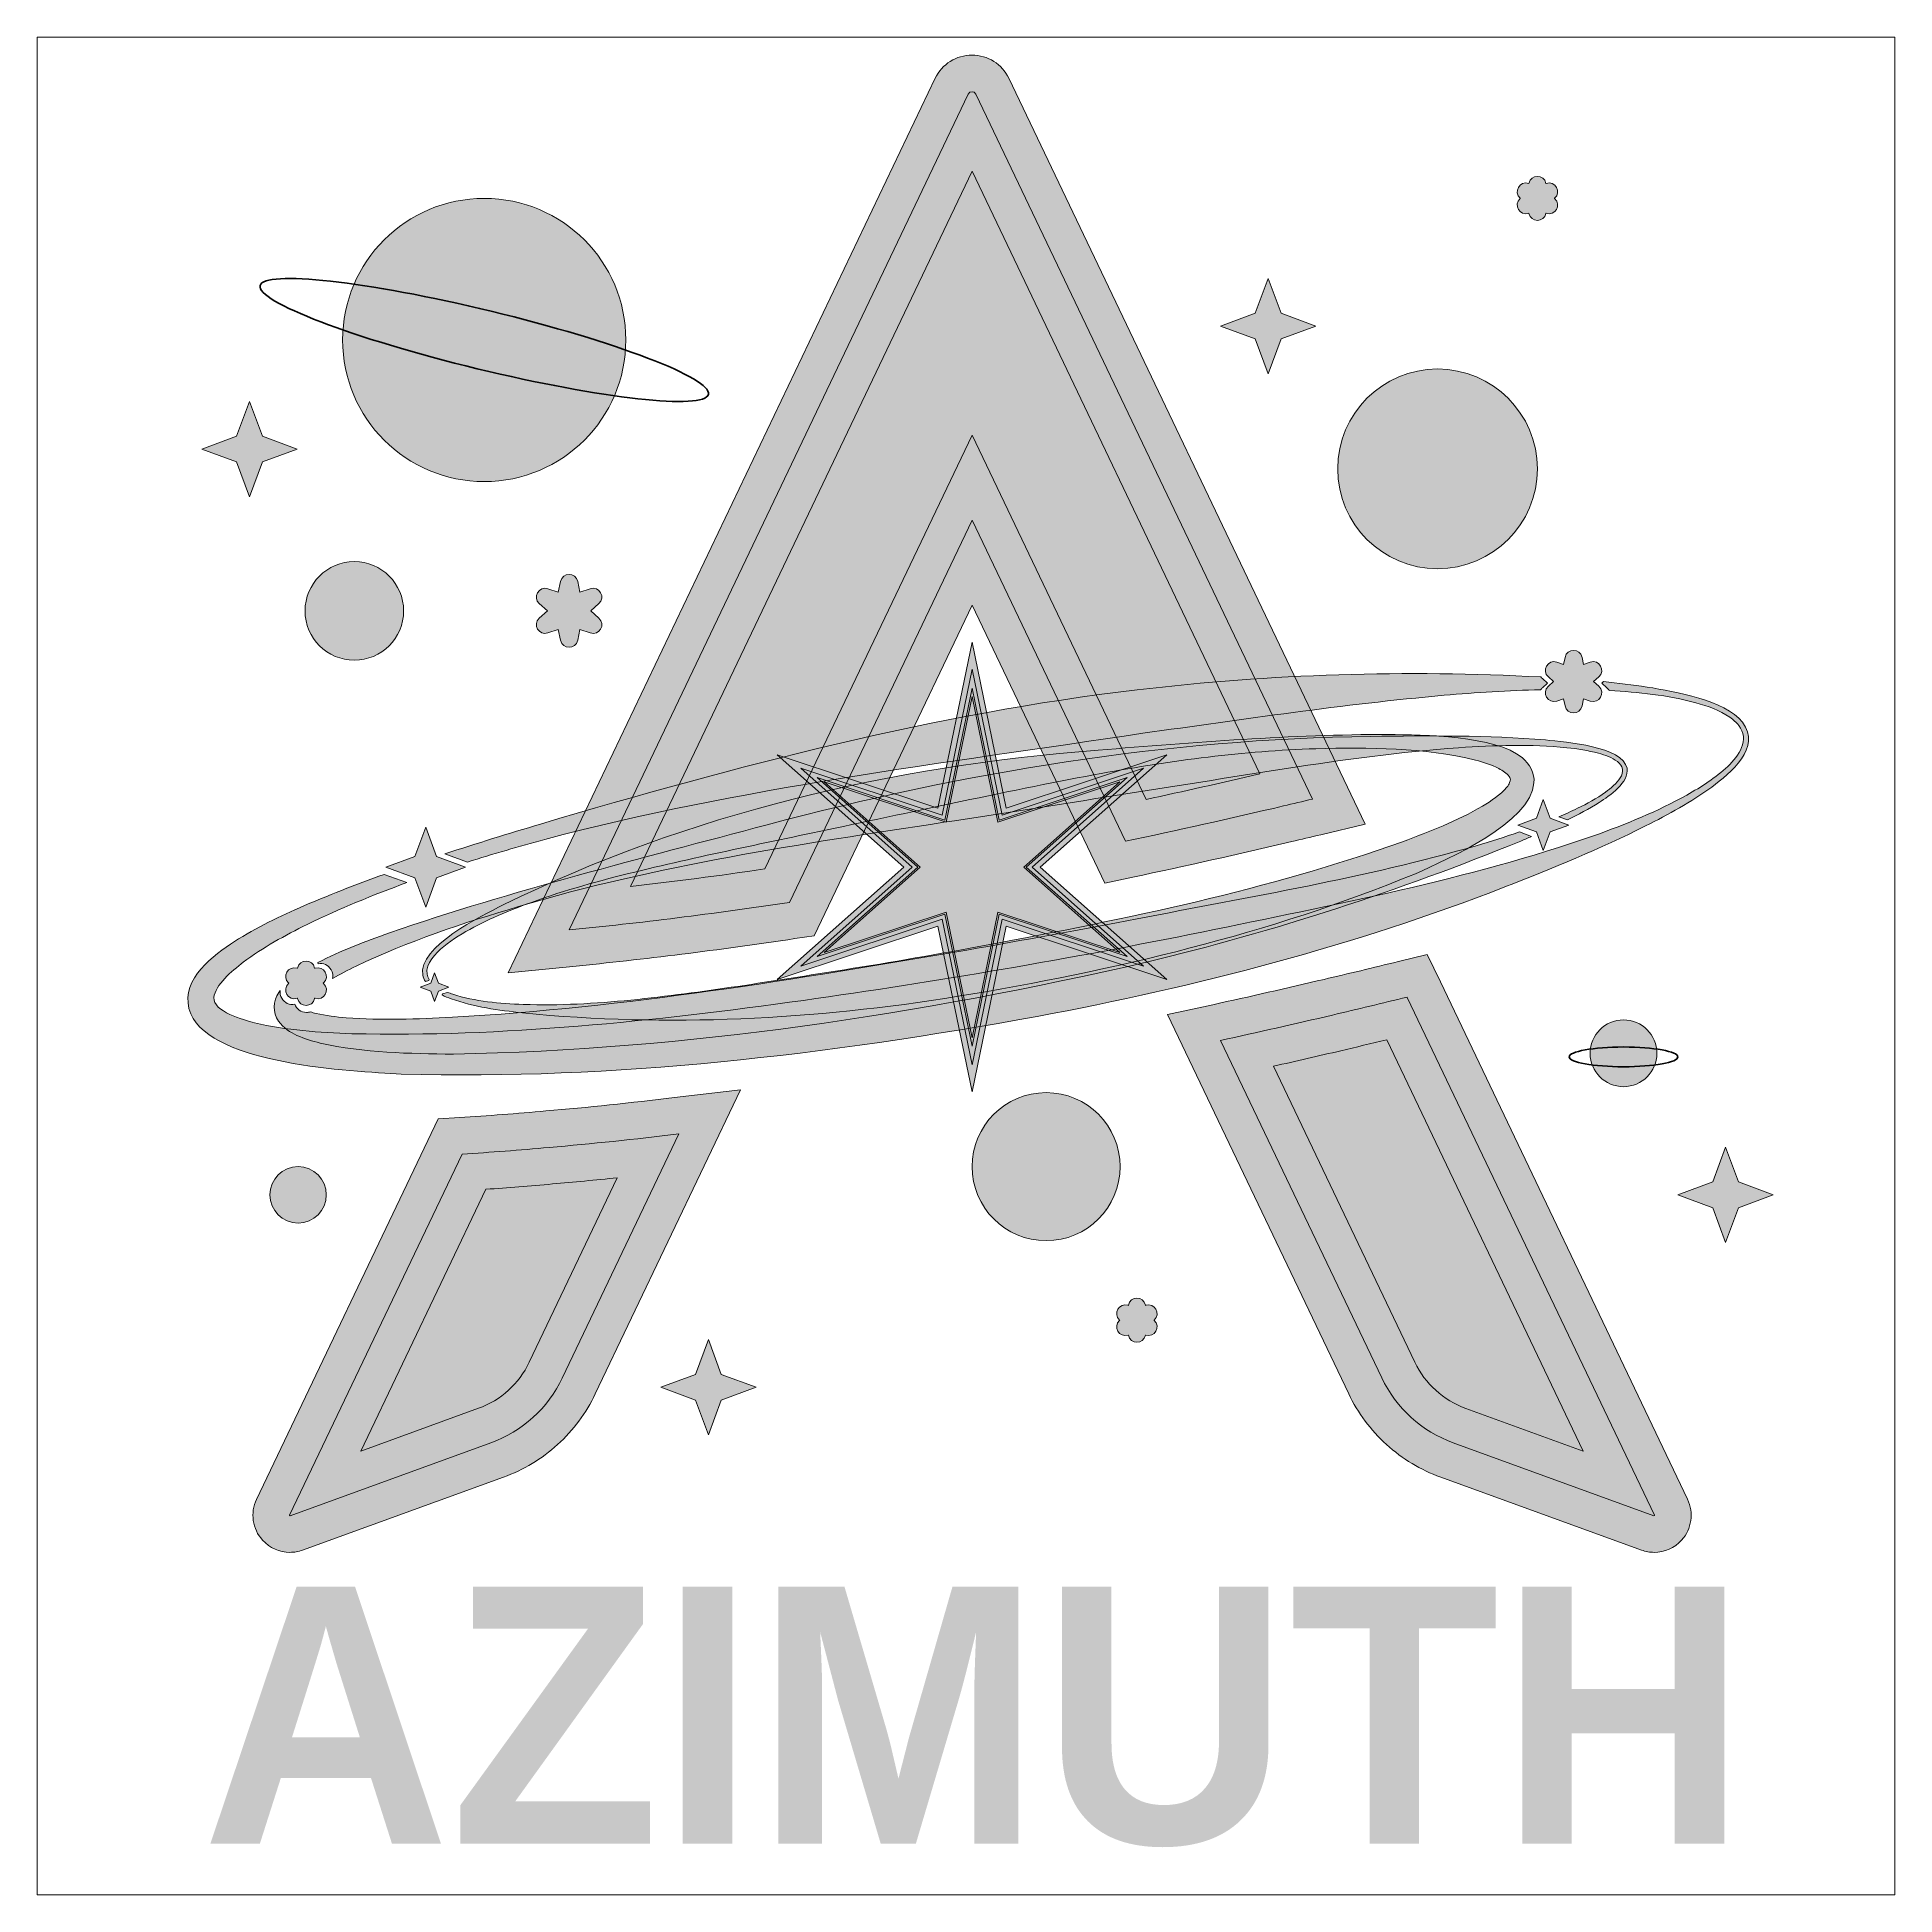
# Model space of a CAD drawing. Extents: x 0 to 2560, y -2560 to 0.
import ezdxf

# ---------------------------------------------------------------- set-up
doc = ezdxf.new("R2010")
doc.units = 0
doc.header["$MEASUREMENT"] = 0
for name, color, linetype, lineweight in [('Layer 1', 7, 'Continuous', 0), ('Layer 3', 7, 'Continuous', 0), ('Layer 4', 7, 'Continuous', 0), ('Layer 6', 7, 'Continuous', 0), ('Layer 7', 7, 'Continuous', 0), ('Layer 8', 7, 'Continuous', 0)]:
    doc.layers.add(name, color=color, linetype=linetype, lineweight=lineweight)

# ---------------------------------------------------------------- blocks, each defined once
blk = doc.blocks.new('Block_1')
at = {"layer": 'Layer 6', "true_color": 0x000000, "transparency": 33554687}
h = blk.add_hatch(color=18, dxfattribs=at)
h.dxf.hatch_style = 2
edge = h.paths.add_edge_path()
edge.add_spline(control_points=[(1252.7, -1205.6), (1252.7, -1205.6), (1288.3, -1379.1), (1288.3, -1379.1), (1288.3, -1379.1), (1324, -1205.6), (1324, -1205.6), (1324, -1205.6), (1492.2, -1261.4), (1492.2, -1261.4), (1492.2, -1261.4), (1359.7, -1143.8), (1359.7, -1143.8), (1359.7, -1143.8), (1492.2, -1026.1), (1492.2, -1026.1), (1492.2, -1026.1), (1324, -1081.9), (1324, -1081.9), (1324, -1081.9), (1288.3, -908.4), (1288.3, -908.4), (1288.3, -908.4), (1252.7, -1081.9), (1252.7, -1081.9), (1252.7, -1081.9), (1084.5, -1026.1), (1084.5, -1026.1), (1084.5, -1026.1), (1217, -1143.8), (1217, -1143.8), (1217, -1143.8), (1084.5, -1261.4), (1084.5, -1261.4), (1084.5, -1261.4), (1252.7, -1205.6), (1252.7, -1205.6)], knot_values=[0, 0, 0, 0, 1, 1, 1, 2, 2, 2, 3, 3, 3, 4, 4, 4, 5, 5, 5, 6, 6, 6, 7, 7, 7, 8, 8, 8, 9, 9, 9, 10, 10, 10, 11, 11, 11, 12, 12, 12, 12], degree=3, periodic=0)
edge = h.paths.add_edge_path()
edge.add_spline(control_points=[(1288.3, -1453.6), (1288.3, -1453.6), (1241.4, -1225.1), (1241.4, -1225.1), (1241.4, -1225.1), (1020, -1298.7), (1020, -1298.7), (1020, -1298.7), (1194.4, -1143.8), (1194.4, -1143.8), (1194.4, -1143.8), (1020, -988.8), (1020, -988.8), (1020, -988.8), (1241.4, -1062.4), (1241.4, -1062.4), (1241.4, -1062.4), (1288.3, -833.9), (1288.3, -833.9), (1288.3, -833.9), (1335.3, -1062.4), (1335.3, -1062.4), (1335.3, -1062.4), (1556.7, -988.8), (1556.7, -988.8), (1556.7, -988.8), (1382.3, -1143.8), (1382.3, -1143.8), (1382.3, -1143.8), (1556.7, -1298.7), (1556.7, -1298.7), (1556.7, -1298.7), (1335.3, -1225.1), (1335.3, -1225.1), (1335.3, -1225.1), (1288.3, -1453.6), (1288.3, -1453.6)], knot_values=[0, 0, 0, 0, 1, 1, 1, 2, 2, 2, 3, 3, 3, 4, 4, 4, 5, 5, 5, 6, 6, 6, 7, 7, 7, 8, 8, 8, 9, 9, 9, 10, 10, 10, 11, 11, 11, 12, 12, 12, 12], degree=3, periodic=0)
h = blk.add_hatch(color=18, dxfattribs=at)
h.dxf.hatch_style = 2
h.paths.add_polyline_path([(1288.3, -871.1), (1329.7, -1072.2), (1524.4, -1007.5), (1371, -1143.8), (1524.4, -1280.1), (1329.7, -1215.3), (1288.3, -1416.4), (1247, -1215.3), (1052.3, -1280.1), (1205.7, -1143.8), (1052.3, -1007.5), (1247, -1072.2)])
at = {"layer": 'Layer 6'}
blk.add_lwpolyline([(1288.3, -871.1), (1329.7, -1072.2), (1524.4, -1007.5), (1371, -1143.8), (1524.4, -1280.1), (1329.7, -1215.3), (1288.3, -1416.4), (1247, -1215.3), (1052.3, -1280.1), (1205.7, -1143.8), (1052.3, -1007.5), (1247, -1072.2)], close=True, dxfattribs=at)
for points in [[(1288.3, -1453.6), (1288.3, -1453.6), (1241.4, -1225.1), (1241.4, -1225.1), (1241.4, -1225.1), (1020, -1298.7), (1020, -1298.7), (1020, -1298.7), (1194.4, -1143.8), (1194.4, -1143.8), (1194.4, -1143.8), (1020, -988.8), (1020, -988.8), (1020, -988.8), (1241.4, -1062.4), (1241.4, -1062.4), (1241.4, -1062.4), (1288.3, -833.9), (1288.3, -833.9), (1288.3, -833.9), (1335.3, -1062.4), (1335.3, -1062.4), (1335.3, -1062.4), (1556.7, -988.8), (1556.7, -988.8), (1556.7, -988.8), (1382.3, -1143.8), (1382.3, -1143.8), (1382.3, -1143.8), (1556.7, -1298.7), (1556.7, -1298.7), (1556.7, -1298.7), (1335.3, -1225.1), (1335.3, -1225.1), (1335.3, -1225.1), (1288.3, -1453.6), (1288.3, -1453.6)], [(1252.7, -1205.6), (1252.7, -1205.6), (1288.3, -1379.1), (1288.3, -1379.1), (1288.3, -1379.1), (1324, -1205.6), (1324, -1205.6), (1324, -1205.6), (1492.2, -1261.4), (1492.2, -1261.4), (1492.2, -1261.4), (1359.7, -1143.8), (1359.7, -1143.8), (1359.7, -1143.8), (1492.2, -1026.1), (1492.2, -1026.1), (1492.2, -1026.1), (1324, -1081.9), (1324, -1081.9), (1324, -1081.9), (1288.3, -908.4), (1288.3, -908.4), (1288.3, -908.4), (1252.7, -1081.9), (1252.7, -1081.9), (1252.7, -1081.9), (1084.5, -1026.1), (1084.5, -1026.1), (1084.5, -1026.1), (1217, -1143.8), (1217, -1143.8), (1217, -1143.8), (1084.5, -1261.4), (1084.5, -1261.4), (1084.5, -1261.4), (1252.7, -1205.6), (1252.7, -1205.6)]]:
    blk.add_open_spline(points, degree=3, knots=[0, 0, 0, 0, 1, 1, 1, 2, 2, 2, 3, 3, 3, 4, 4, 4, 5, 5, 5, 6, 6, 6, 7, 7, 7, 8, 8, 8, 9, 9, 9, 10, 10, 10, 11, 11, 11, 12, 12, 12, 12], dxfattribs=at)
blk = doc.blocks.new('Block_0')
at = {"layer": 'Layer 6'}
blk.add_blockref('Block_1', (0, 0), dxfattribs=at)
blk = doc.blocks.new('Block_3')
at = {"layer": 'Layer 6', "true_color": 0x333333, "transparency": 33554687}
h = blk.add_hatch(color=250, dxfattribs=at)
h.dxf.hatch_style = 2
edge = h.paths.add_edge_path()
edge.add_spline(control_points=[(2190.9, -1007.5), (2185.1, -977.2), (2107.2, -971.6), (2078.8, -968.5), (1998.6, -962), (1918.2, -962.5), (1837.9, -963.7), (1556.5, -966.9), (1277.4, -1013.1), (1005.9, -1085.4), (831.8, -1132), (656.1, -1175.6), (485.5, -1234.2), (452, -1246.4), (418.3, -1258.9), (386.6, -1275.4), (386.8, -1275.9), (387, -1276.4), (387.2, -1276.9), (394.3, -1275.4), (401.3, -1278.6), (405.1, -1285.1), (407.4, -1289), (408, -1293.3), (407.1, -1297.3), (417.6, -1291.2), (428.6, -1285.6), (439.7, -1280.1), (511.1, -1246), (587.2, -1220.7), (663.1, -1198.1), (854.5, -1141.2), (1052.6, -1111.9), (1249.5, -1082), (1407, -1058), (1564, -1032.5), (1721.5, -1007.9), (1800.3, -995.9), (1879.3, -984.7), (1958.8, -979.2), (2008.5, -975.9), (2058.4, -974.3), (2107.9, -979.2), (2122.6, -980.7), (2137.3, -982.9), (2151.6, -986.8), (2160.8, -989.3), (2170.1, -992.6), (2177.7, -998.4), (2181.2, -1001.2), (2184, -1004.7), (2184.7, -1008.6), (2185.4, -1012.6), (2184, -1016.8), (2181.6, -1020.7), (2176.6, -1028.6), (2168.9, -1034.9), (2161.2, -1040.5), (2149.1, -1049.1), (2136.1, -1056.2), (2122.8, -1062.7), (2114.3, -1066.8), (2105.7, -1070.7), (2097, -1074.4), (2097, -1074.4), (2109, -1078.8), (2109, -1078.8), (2123.9, -1071.5), (2138.5, -1063.5), (2152.6, -1054.7), (2166.9, -1045.2), (2194.1, -1027.4), (2190.9, -1007.5)], knot_values=[0, 0, 0, 0, 1, 1, 1, 2, 2, 2, 3, 3, 3, 4, 4, 4, 5, 5, 5, 6, 6, 6, 7, 7, 7, 8, 8, 8, 9, 9, 9, 10, 10, 10, 11, 11, 11, 12, 12, 12, 13, 13, 13, 14, 14, 14, 15, 15, 15, 16, 16, 16, 17, 17, 17, 18, 18, 18, 19, 19, 19, 20, 20, 20, 21, 21, 21, 22, 22, 22, 23, 23, 23, 24, 24, 24, 24], degree=3, periodic=0)
h = blk.add_hatch(color=250, dxfattribs=at)
h.dxf.hatch_style = 2
edge = h.paths.add_edge_path()
edge.add_spline(control_points=[(2042.6, -1095.3), (2022.9, -1102.1), (2003, -1108.4), (1983, -1114.3), (1829.9, -1158.5), (1672.1, -1184.5), (1515.9, -1215), (1440.2, -1229.6), (1357.3, -1244.7), (1281.1, -1258), (1046.3, -1298.3), (810.6, -1337.2), (572.5, -1350.6), (523.7, -1353.2), (474.6, -1355), (425.9, -1351.4), (411.8, -1350.2), (398.1, -1348.6), (384.5, -1345.4), (381.7, -1344.8), (379, -1344), (376.4, -1343.2), (374.8, -1343.8), (373, -1344), (371.1, -1344), (363.5, -1344), (357.3, -1339.5), (355, -1332.6), (347.8, -1334.1), (340.8, -1330.9), (337, -1324.4), (335.1, -1321), (334.4, -1317.4), (334.8, -1313.9), (334.2, -1314.7), (333.7, -1315.5), (333.1, -1316.3), (325.1, -1328.4), (324.2, -1343.9), (332.7, -1356.1), (338.9, -1365.4), (349.3, -1371.5), (358, -1375.6), (368.5, -1380.4), (379.2, -1383.5), (390, -1386.2), (450.7, -1399.8), (512.6, -1400.8), (573.9, -1401.4), (895.8, -1395.3), (1215.6, -1346.9), (1528.7, -1274.7), (1704.4, -1232.5), (1877.1, -1176.2), (2044.4, -1107.9), (2049.3, -1105.8), (2054.3, -1103.6), (2059.3, -1101.5), (2059.3, -1101.5), (2042.6, -1095.3), (2042.6, -1095.3)], knot_values=[0, 0, 0, 0, 1, 1, 1, 2, 2, 2, 3, 3, 3, 4, 4, 4, 5, 5, 5, 6, 6, 6, 7, 7, 7, 8, 8, 8, 9, 9, 9, 10, 10, 10, 11, 11, 11, 12, 12, 12, 13, 13, 13, 14, 14, 14, 15, 15, 15, 16, 16, 16, 17, 17, 17, 18, 18, 18, 19, 19, 19, 20, 20, 20, 20], degree=3, periodic=0)
at = {"layer": 'Layer 6'}
for points, knots in [([(2190.9, -1007.5), (2185.1, -977.2), (2107.2, -971.6), (2078.8, -968.5), (1998.6, -962), (1918.2, -962.5), (1837.9, -963.7), (1556.5, -966.9), (1277.4, -1013.1), (1005.9, -1085.4), (831.8, -1132), (656.1, -1175.6), (485.5, -1234.2), (452, -1246.4), (418.3, -1258.9), (386.6, -1275.4), (386.8, -1275.9), (387, -1276.4), (387.2, -1276.9), (394.3, -1275.4), (401.3, -1278.6), (405.1, -1285.1), (407.4, -1289), (408, -1293.3), (407.1, -1297.3), (417.6, -1291.2), (428.6, -1285.6), (439.7, -1280.1), (511.1, -1246), (587.2, -1220.7), (663.1, -1198.1), (854.5, -1141.2), (1052.6, -1111.9), (1249.5, -1082), (1407, -1058), (1564, -1032.5), (1721.5, -1007.9), (1800.3, -995.9), (1879.3, -984.7), (1958.8, -979.2), (2008.5, -975.9), (2058.4, -974.3), (2107.9, -979.2), (2122.6, -980.7), (2137.3, -982.9), (2151.6, -986.8), (2160.8, -989.3), (2170.1, -992.6), (2177.7, -998.4), (2181.2, -1001.2), (2184, -1004.7), (2184.7, -1008.6), (2185.4, -1012.6), (2184, -1016.8), (2181.6, -1020.7), (2176.6, -1028.6), (2168.9, -1034.9), (2161.2, -1040.5), (2149.1, -1049.1), (2136.1, -1056.2), (2122.8, -1062.7), (2114.3, -1066.8), (2105.7, -1070.7), (2097, -1074.4), (2097, -1074.4), (2109, -1078.8), (2109, -1078.8), (2123.9, -1071.5), (2138.5, -1063.5), (2152.6, -1054.7), (2166.9, -1045.2), (2194.1, -1027.4), (2190.9, -1007.5)], [0, 0, 0, 0, 1, 1, 1, 2, 2, 2, 3, 3, 3, 4, 4, 4, 5, 5, 5, 6, 6, 6, 7, 7, 7, 8, 8, 8, 9, 9, 9, 10, 10, 10, 11, 11, 11, 12, 12, 12, 13, 13, 13, 14, 14, 14, 15, 15, 15, 16, 16, 16, 17, 17, 17, 18, 18, 18, 19, 19, 19, 20, 20, 20, 21, 21, 21, 22, 22, 22, 23, 23, 23, 24, 24, 24, 24]), ([(2042.6, -1095.3), (2022.9, -1102.1), (2003, -1108.4), (1983, -1114.3), (1829.9, -1158.5), (1672.1, -1184.5), (1515.9, -1215), (1440.2, -1229.6), (1357.3, -1244.7), (1281.1, -1258), (1046.3, -1298.3), (810.6, -1337.2), (572.5, -1350.6), (523.7, -1353.2), (474.6, -1355), (425.9, -1351.4), (411.8, -1350.2), (398.1, -1348.6), (384.5, -1345.4), (381.7, -1344.8), (379, -1344), (376.4, -1343.2), (374.8, -1343.8), (373, -1344), (371.1, -1344), (363.5, -1344), (357.3, -1339.5), (355, -1332.6), (347.8, -1334.1), (340.8, -1330.9), (337, -1324.4), (335.1, -1321), (334.4, -1317.4), (334.8, -1313.9), (334.2, -1314.7), (333.7, -1315.5), (333.1, -1316.3), (325.1, -1328.4), (324.2, -1343.9), (332.7, -1356.1), (338.9, -1365.4), (349.3, -1371.5), (358, -1375.6), (368.5, -1380.4), (379.2, -1383.5), (390, -1386.2), (450.7, -1399.8), (512.6, -1400.8), (573.9, -1401.4), (895.8, -1395.3), (1215.6, -1346.9), (1528.7, -1274.7), (1704.4, -1232.5), (1877.1, -1176.2), (2044.4, -1107.9), (2049.3, -1105.8), (2054.3, -1103.6), (2059.3, -1101.5), (2059.3, -1101.5), (2042.6, -1095.3), (2042.6, -1095.3)], [0, 0, 0, 0, 1, 1, 1, 2, 2, 2, 3, 3, 3, 4, 4, 4, 5, 5, 5, 6, 6, 6, 7, 7, 7, 8, 8, 8, 9, 9, 9, 10, 10, 10, 11, 11, 11, 12, 12, 12, 13, 13, 13, 14, 14, 14, 15, 15, 15, 16, 16, 16, 17, 17, 17, 18, 18, 18, 19, 19, 19, 20, 20, 20, 20])]:
    blk.add_open_spline(points, degree=3, knots=knots, dxfattribs=at)
blk = doc.blocks.new('Block_4')
at = {"layer": 'Layer 6', "true_color": 0x333333, "transparency": 33554687}
h = blk.add_hatch(color=250, dxfattribs=at)
h.dxf.hatch_style = 2
edge = h.paths.add_edge_path()
edge.add_spline(control_points=[(2350.2, -944.2), (2324.7, -913.2), (2258.2, -902.1), (2218.6, -895.6), (2198.6, -892.5), (2178.5, -890.1), (2158.3, -888.1), (2158.3, -888.1), (2156, -890.2), (2156, -890.2), (2156, -890.2), (2163, -896.5), (2163, -896.5), (2164.4, -897.7), (2165.5, -899), (2166.4, -900.5), (2206.5, -902.6), (2246.9, -906.7), (2285.7, -917.2), (2302.2, -921.8), (2318.5, -927.6), (2332.7, -937.3), (2337.3, -940.5), (2341.5, -944.2), (2344.8, -948.4), (2360.7, -968.4), (2344.8, -990.4), (2329.7, -1004.9), (2313, -1020.7), (2293.4, -1033.1), (2273.4, -1044.4), (2232.8, -1066.9), (2189.6, -1084.5), (2146, -1100.2), (1970.4, -1161.5), (1786.7, -1195.7), (1605, -1233.3), (1423, -1270), (1239.7, -1301.4), (1055.9, -1327.4), (849.9, -1355.9), (641.9, -1378.2), (433.8, -1373.3), (388.7, -1371.6), (343.4, -1368.7), (299.6, -1358.3), (284.2, -1354.5), (242.5, -1342.6), (243.4, -1323.6), (245.5, -1306.1), (268.1, -1287), (284, -1274.8), (311.3, -1254.5), (341.3, -1238), (372.1, -1222.7), (416.8, -1201.1), (462.7, -1182.2), (509.3, -1165.1), (509.3, -1165.1), (478.4, -1153.7), (478.4, -1153.7), (439, -1167.9), (399.9, -1183), (361.4, -1199.8), (328.9, -1214.3), (296.3, -1230), (266.3, -1249.9), (235.9, -1270.1), (194.4, -1304.6), (211.8, -1346.1), (242.1, -1415.7), (431.4, -1425.1), (501.6, -1428.9), (795.9, -1437.2), (1089.6, -1402.1), (1378.3, -1349.5), (1597.7, -1308.5), (1814.4, -1252.1), (2022.6, -1171.1), (2088.3, -1145.6), (2153.5, -1118.5), (2216.5, -1087), (2248, -1071.1), (2279.2, -1054.1), (2307.8, -1033.4), (2333.6, -1014.2), (2376.5, -978.7), (2350.2, -944.2)], knot_values=[0, 0, 0, 0, 1, 1, 1, 2, 2, 2, 3, 3, 3, 4, 4, 4, 5, 5, 5, 6, 6, 6, 7, 7, 7, 8, 8, 8, 9, 9, 9, 10, 10, 10, 11, 11, 11, 12, 12, 12, 13, 13, 13, 14, 14, 14, 15, 15, 15, 16, 16, 16, 17, 17, 17, 18, 18, 18, 19, 19, 19, 20, 20, 20, 21, 21, 21, 22, 22, 22, 23, 23, 23, 24, 24, 24, 25, 25, 25, 26, 26, 26, 27, 27, 27, 28, 28, 28, 29, 29, 29, 29], degree=3, periodic=0)
h = blk.add_hatch(color=250, dxfattribs=at)
h.dxf.hatch_style = 2
edge = h.paths.add_edge_path()
edge.add_spline(control_points=[(699.7, -1105.5), (969.7, -1033.9), (1248.2, -1001), (1523.8, -959.3), (1661.8, -940), (1800, -919.5), (1938.9, -907), (1983.1, -903.2), (2027.5, -900.3), (2071.8, -899.3), (2072.6, -898.3), (2073.4, -897.4), (2074.4, -896.5), (2074.4, -896.5), (2081.5, -890.2), (2081.5, -890.2), (2081.5, -890.2), (2074.4, -883.9), (2074.4, -883.9), (2073.6, -883.2), (2072.9, -882.5), (2072.3, -881.7), (1886.9, -872), (1700.3, -877.4), (1516, -899.5), (1236.2, -932), (963.3, -1004.7), (693.7, -1084.4), (649.7, -1097.7), (605.6, -1111.1), (561.9, -1125.3), (561.9, -1125.3), (592.9, -1136.8), (592.9, -1136.8), (628.3, -1125.6), (663.9, -1115.3), (699.7, -1105.5)], knot_values=[0, 0, 0, 0, 1, 1, 1, 2, 2, 2, 3, 3, 3, 4, 4, 4, 5, 5, 5, 6, 6, 6, 7, 7, 7, 8, 8, 8, 9, 9, 9, 10, 10, 10, 11, 11, 11, 12, 12, 12, 12], degree=3, periodic=0)
at = {"layer": 'Layer 6'}
for points, knots in [([(2350.2, -944.2), (2324.7, -913.2), (2258.2, -902.1), (2218.6, -895.6), (2198.6, -892.5), (2178.5, -890.1), (2158.3, -888.1), (2158.3, -888.1), (2156, -890.2), (2156, -890.2), (2156, -890.2), (2163, -896.5), (2163, -896.5), (2164.4, -897.7), (2165.5, -899), (2166.4, -900.5), (2206.5, -902.6), (2246.9, -906.7), (2285.7, -917.2), (2302.2, -921.8), (2318.5, -927.6), (2332.7, -937.3), (2337.3, -940.5), (2341.5, -944.2), (2344.8, -948.4), (2360.7, -968.4), (2344.8, -990.4), (2329.7, -1004.9), (2313, -1020.7), (2293.4, -1033.1), (2273.4, -1044.4), (2232.8, -1066.9), (2189.6, -1084.5), (2146, -1100.2), (1970.4, -1161.5), (1786.7, -1195.7), (1605, -1233.3), (1423, -1270), (1239.7, -1301.4), (1055.9, -1327.4), (849.9, -1355.9), (641.9, -1378.2), (433.8, -1373.3), (388.7, -1371.6), (343.4, -1368.7), (299.6, -1358.3), (284.2, -1354.5), (242.5, -1342.6), (243.4, -1323.6), (245.5, -1306.1), (268.1, -1287), (284, -1274.8), (311.3, -1254.5), (341.3, -1238), (372.1, -1222.7), (416.8, -1201.1), (462.7, -1182.2), (509.3, -1165.1), (509.3, -1165.1), (478.4, -1153.7), (478.4, -1153.7), (439, -1167.9), (399.9, -1183), (361.4, -1199.8), (328.9, -1214.3), (296.3, -1230), (266.3, -1249.9), (235.9, -1270.1), (194.4, -1304.6), (211.8, -1346.1), (242.1, -1415.7), (431.4, -1425.1), (501.6, -1428.9), (795.9, -1437.2), (1089.6, -1402.1), (1378.3, -1349.5), (1597.7, -1308.5), (1814.4, -1252.1), (2022.6, -1171.1), (2088.3, -1145.6), (2153.5, -1118.5), (2216.5, -1087), (2248, -1071.1), (2279.2, -1054.1), (2307.8, -1033.4), (2333.6, -1014.2), (2376.5, -978.7), (2350.2, -944.2)], [0, 0, 0, 0, 1, 1, 1, 2, 2, 2, 3, 3, 3, 4, 4, 4, 5, 5, 5, 6, 6, 6, 7, 7, 7, 8, 8, 8, 9, 9, 9, 10, 10, 10, 11, 11, 11, 12, 12, 12, 13, 13, 13, 14, 14, 14, 15, 15, 15, 16, 16, 16, 17, 17, 17, 18, 18, 18, 19, 19, 19, 20, 20, 20, 21, 21, 21, 22, 22, 22, 23, 23, 23, 24, 24, 24, 25, 25, 25, 26, 26, 26, 27, 27, 27, 28, 28, 28, 29, 29, 29, 29]), ([(699.7, -1105.5), (969.7, -1033.9), (1248.2, -1001), (1523.8, -959.3), (1661.8, -940), (1800, -919.5), (1938.9, -907), (1983.1, -903.2), (2027.5, -900.3), (2071.8, -899.3), (2072.6, -898.3), (2073.4, -897.4), (2074.4, -896.5), (2074.4, -896.5), (2081.5, -890.2), (2081.5, -890.2), (2081.5, -890.2), (2074.4, -883.9), (2074.4, -883.9), (2073.6, -883.2), (2072.9, -882.5), (2072.3, -881.7), (1886.9, -872), (1700.3, -877.4), (1516, -899.5), (1236.2, -932), (963.3, -1004.7), (693.7, -1084.4), (649.7, -1097.7), (605.6, -1111.1), (561.9, -1125.3), (561.9, -1125.3), (592.9, -1136.8), (592.9, -1136.8), (628.3, -1125.6), (663.9, -1115.3), (699.7, -1105.5)], [0, 0, 0, 0, 1, 1, 1, 2, 2, 2, 3, 3, 3, 4, 4, 4, 5, 5, 5, 6, 6, 6, 7, 7, 7, 8, 8, 8, 9, 9, 9, 10, 10, 10, 11, 11, 11, 12, 12, 12, 12])]:
    blk.add_open_spline(points, degree=3, knots=knots, dxfattribs=at)
blk = doc.blocks.new('Block_6')
at = {"layer": 'Layer 6', "true_color": 0x333333, "transparency": 33554687}
h = blk.add_hatch(color=250, dxfattribs=at)
h.dxf.hatch_style = 2
edge = h.paths.add_edge_path()
edge.add_spline(control_points=[(1288.3, -184.9), (1288.3, -184.9), (817.6, -1170.5), (817.6, -1170.5), (877.9, -1163.6), (939.8, -1155.5), (1002.8, -1146.3), (1002.8, -1146.3), (1288.3, -548.4), (1288.3, -548.4), (1288.3, -548.4), (1528.1, -1050.4), (1528.1, -1050.4), (1579.8, -1039.3), (1632.3, -1027.5), (1684.9, -1015.2), (1684.9, -1015.2), (1288.3, -184.9), (1288.3, -184.9)], knot_values=[0, 0, 0, 0, 1, 1, 1, 2, 2, 2, 3, 3, 3, 4, 4, 4, 5, 5, 5, 6, 6, 6, 6], degree=3, periodic=0)
edge = h.paths.add_edge_path()
edge.add_spline(control_points=[(648.9, -1289.4), (648.9, -1289.4), (1237.7, -56.7), (1237.7, -56.7), (1246.9, -37.2), (1266.8, -24.7), (1288.3, -24.7), (1309.9, -24.7), (1329.8, -37.2), (1339, -56.7), (1339, -56.7), (1829.9, -1084.5), (1829.9, -1084.5), (1829.9, -1084.5), (1769.2, -1099.1), (1769.2, -1099.1), (1754.8, -1102.5), (1741.7, -1105.6), (1729, -1108.6), (1655.3, -1126), (1581.7, -1142.4), (1510.1, -1157.5), (1510.1, -1157.5), (1471.3, -1165.7), (1471.3, -1165.7), (1471.3, -1165.7), (1288.3, -782.7), (1288.3, -782.7), (1288.3, -782.7), (1070.8, -1238.3), (1070.8, -1238.3), (1070.8, -1238.3), (1044.2, -1242.3), (1044.2, -1242.3), (938.8, -1258.1), (835.7, -1271), (738, -1280.6), (738, -1280.6), (648.9, -1289.4), (648.9, -1289.4)], knot_values=[0, 0, 0, 0, 1, 1, 1, 2, 2, 2, 3, 3, 3, 4, 4, 4, 5, 5, 5, 6, 6, 6, 7, 7, 7, 8, 8, 8, 9, 9, 9, 10, 10, 10, 11, 11, 11, 12, 12, 12, 13, 13, 13, 13], degree=3, periodic=0)
h = blk.add_hatch(color=250, dxfattribs=at)
h.dxf.hatch_style = 2
edge = h.paths.add_edge_path()
edge.add_spline(control_points=[(1036.7, -1192.3), (1036.7, -1192.3), (1288.3, -665.5), (1288.3, -665.5), (1288.3, -665.5), (1499.7, -1108.1), (1499.7, -1108.1), (1571, -1093), (1643.6, -1076.8), (1717.4, -1059.5), (1730.7, -1056.3), (1744.1, -1053.2), (1757.5, -1050), (1757.5, -1050), (1293.5, -78.4), (1293.5, -78.4), (1291.4, -74.1), (1285.3, -74.1), (1283.2, -78.4), (1283.2, -78.4), (733.1, -1230.3), (733.1, -1230.3), (830.4, -1220.8), (931.8, -1208.1), (1036.7, -1192.3)], knot_values=[0, 0, 0, 0, 1, 1, 1, 2, 2, 2, 3, 3, 3, 4, 4, 4, 5, 5, 5, 6, 6, 6, 7, 7, 7, 8, 8, 8, 8], degree=3, periodic=0)
at = {"layer": 'Layer 6'}
for points, knots in [([(648.9, -1289.4), (648.9, -1289.4), (1237.7, -56.7), (1237.7, -56.7), (1246.9, -37.2), (1266.8, -24.7), (1288.3, -24.7), (1309.9, -24.7), (1329.8, -37.2), (1339, -56.7), (1339, -56.7), (1829.9, -1084.5), (1829.9, -1084.5), (1829.9, -1084.5), (1769.2, -1099.1), (1769.2, -1099.1), (1754.8, -1102.5), (1741.7, -1105.6), (1729, -1108.6), (1655.3, -1126), (1581.7, -1142.4), (1510.1, -1157.5), (1510.1, -1157.5), (1471.3, -1165.7), (1471.3, -1165.7), (1471.3, -1165.7), (1288.3, -782.7), (1288.3, -782.7), (1288.3, -782.7), (1070.8, -1238.3), (1070.8, -1238.3), (1070.8, -1238.3), (1044.2, -1242.3), (1044.2, -1242.3), (938.8, -1258.1), (835.7, -1271), (738, -1280.6), (738, -1280.6), (648.9, -1289.4), (648.9, -1289.4)], [0, 0, 0, 0, 1, 1, 1, 2, 2, 2, 3, 3, 3, 4, 4, 4, 5, 5, 5, 6, 6, 6, 7, 7, 7, 8, 8, 8, 9, 9, 9, 10, 10, 10, 11, 11, 11, 12, 12, 12, 13, 13, 13, 13]), ([(1036.7, -1192.3), (1036.7, -1192.3), (1288.3, -665.5), (1288.3, -665.5), (1288.3, -665.5), (1499.7, -1108.1), (1499.7, -1108.1), (1571, -1093), (1643.6, -1076.8), (1717.4, -1059.5), (1730.7, -1056.3), (1744.1, -1053.2), (1757.5, -1050), (1757.5, -1050), (1293.5, -78.4), (1293.5, -78.4), (1291.4, -74.1), (1285.3, -74.1), (1283.2, -78.4), (1283.2, -78.4), (733.1, -1230.3), (733.1, -1230.3), (830.4, -1220.8), (931.8, -1208.1), (1036.7, -1192.3)], [0, 0, 0, 0, 1, 1, 1, 2, 2, 2, 3, 3, 3, 4, 4, 4, 5, 5, 5, 6, 6, 6, 7, 7, 7, 8, 8, 8, 8]), ([(1288.3, -184.9), (1288.3, -184.9), (817.6, -1170.5), (817.6, -1170.5), (877.9, -1163.6), (939.8, -1155.5), (1002.8, -1146.3), (1002.8, -1146.3), (1288.3, -548.4), (1288.3, -548.4), (1288.3, -548.4), (1528.1, -1050.4), (1528.1, -1050.4), (1579.8, -1039.3), (1632.3, -1027.5), (1684.9, -1015.2), (1684.9, -1015.2), (1288.3, -184.9), (1288.3, -184.9)], [0, 0, 0, 0, 1, 1, 1, 2, 2, 2, 3, 3, 3, 4, 4, 4, 5, 5, 5, 6, 6, 6, 6])]:
    blk.add_open_spline(points, degree=3, knots=knots, dxfattribs=at)
blk = doc.blocks.new('Block_7')
at = {"layer": 'Layer 6', "true_color": 0x333333, "transparency": 33554687}
h = blk.add_hatch(color=250, dxfattribs=at)
h.dxf.hatch_style = 2
edge = h.paths.add_edge_path()
edge.add_spline(control_points=[(1703.8, -1418.1), (1703.8, -1418.1), (1898.5, -1826), (1898.5, -1826), (1912.8, -1855.7), (1937.7, -1878.3), (1968.7, -1889.6), (1968.7, -1889.6), (2130.6, -1948.4), (2130.6, -1948.4), (2130.6, -1948.4), (1859.9, -1381.6), (1859.9, -1381.6), (1838.4, -1386.8), (1817.3, -1391.9), (1796.7, -1396.7), (1765.8, -1404), (1734.7, -1411.2), (1703.8, -1418.1)], knot_values=[0, 0, 0, 0, 1, 1, 1, 2, 2, 2, 3, 3, 3, 4, 4, 4, 5, 5, 5, 6, 6, 6, 6], degree=3, periodic=0)
edge = h.paths.add_edge_path()
edge.add_spline(control_points=[(2228.3, -2088), (2222.5, -2088), (2216.6, -2087), (2210.9, -2084.9), (2210.9, -2084.9), (1934.2, -1984.5), (1934.2, -1984.5), (1906.5, -1974.5), (1881.3, -1959.3), (1859.5, -1939.5), (1837.6, -1919.7), (1820.1, -1896.1), (1807.4, -1869.5), (1807.4, -1869.5), (1557.8, -1346.9), (1557.8, -1346.9), (1557.8, -1346.9), (1620, -1333.3), (1620, -1333.3), (1670.6, -1322.2), (1722.3, -1310.5), (1773.6, -1298.4), (1806.4, -1290.7), (1840.8, -1282.4), (1875.8, -1273.8), (1875.8, -1273.8), (1915.7, -1264), (1915.7, -1264), (1915.7, -1264), (1933.7, -1301.7), (1933.7, -1301.7), (1933.7, -1301.7), (2274.3, -2014.9), (2274.3, -2014.9), (2283.3, -2033.7), (2280.1, -2055.8), (2266.1, -2071.2), (2256.2, -2082.1), (2242.5, -2088), (2228.3, -2088)], knot_values=[0, 0, 0, 0, 1, 1, 1, 2, 2, 2, 3, 3, 3, 4, 4, 4, 5, 5, 5, 6, 6, 6, 7, 7, 7, 8, 8, 8, 9, 9, 9, 10, 10, 10, 11, 11, 11, 12, 12, 12, 13, 13, 13, 13], degree=3, periodic=0)
h = blk.add_hatch(color=250, dxfattribs=at)
h.dxf.hatch_style = 2
edge = h.paths.add_edge_path()
edge.add_spline(control_points=[(1888.1, -1323.5), (1888.1, -1323.5), (1887.8, -1322.8), (1887.8, -1322.8), (1853.5, -1331.3), (1819.3, -1339.5), (1785.2, -1347.6), (1733.2, -1359.8), (1681.7, -1371.5), (1630.8, -1382.6), (1630.8, -1382.6), (1853, -1847.7), (1853, -1847.7), (1872.8, -1889.3), (1908.2, -1921.3), (1951.4, -1937), (1951.4, -1937), (2228.1, -2037.5), (2228.1, -2037.5), (2228.5, -2037.6), (2229, -2037.1), (2228.8, -2036.7), (2228.8, -2036.7), (1888.1, -1323.5), (1888.1, -1323.5)], knot_values=[0, 0, 0, 0, 1, 1, 1, 2, 2, 2, 3, 3, 3, 4, 4, 4, 5, 5, 5, 6, 6, 6, 7, 7, 7, 8, 8, 8, 8], degree=3, periodic=0)
at = {"layer": 'Layer 6'}
for points, knots in [([(2228.3, -2088), (2222.5, -2088), (2216.6, -2087), (2210.9, -2084.9), (2210.9, -2084.9), (1934.2, -1984.5), (1934.2, -1984.5), (1906.5, -1974.5), (1881.3, -1959.3), (1859.5, -1939.5), (1837.6, -1919.7), (1820.1, -1896.1), (1807.4, -1869.5), (1807.4, -1869.5), (1557.8, -1346.9), (1557.8, -1346.9), (1557.8, -1346.9), (1620, -1333.3), (1620, -1333.3), (1670.6, -1322.2), (1722.3, -1310.5), (1773.6, -1298.4), (1806.4, -1290.7), (1840.8, -1282.4), (1875.8, -1273.8), (1875.8, -1273.8), (1915.7, -1264), (1915.7, -1264), (1915.7, -1264), (1933.7, -1301.7), (1933.7, -1301.7), (1933.7, -1301.7), (2274.3, -2014.9), (2274.3, -2014.9), (2283.3, -2033.7), (2280.1, -2055.8), (2266.1, -2071.2), (2256.2, -2082.1), (2242.5, -2088), (2228.3, -2088)], [0, 0, 0, 0, 1, 1, 1, 2, 2, 2, 3, 3, 3, 4, 4, 4, 5, 5, 5, 6, 6, 6, 7, 7, 7, 8, 8, 8, 9, 9, 9, 10, 10, 10, 11, 11, 11, 12, 12, 12, 13, 13, 13, 13]), ([(1888.1, -1323.5), (1888.1, -1323.5), (1887.8, -1322.8), (1887.8, -1322.8), (1853.5, -1331.3), (1819.3, -1339.5), (1785.2, -1347.6), (1733.2, -1359.8), (1681.7, -1371.5), (1630.8, -1382.6), (1630.8, -1382.6), (1853, -1847.7), (1853, -1847.7), (1872.8, -1889.3), (1908.2, -1921.3), (1951.4, -1937), (1951.4, -1937), (2228.1, -2037.5), (2228.1, -2037.5), (2228.5, -2037.6), (2229, -2037.1), (2228.8, -2036.7), (2228.8, -2036.7), (1888.1, -1323.5), (1888.1, -1323.5)], [0, 0, 0, 0, 1, 1, 1, 2, 2, 2, 3, 3, 3, 4, 4, 4, 5, 5, 5, 6, 6, 6, 7, 7, 7, 8, 8, 8, 8]), ([(1703.8, -1418.1), (1703.8, -1418.1), (1898.5, -1826), (1898.5, -1826), (1912.8, -1855.7), (1937.7, -1878.3), (1968.7, -1889.6), (1968.7, -1889.6), (2130.6, -1948.4), (2130.6, -1948.4), (2130.6, -1948.4), (1859.9, -1381.6), (1859.9, -1381.6), (1838.4, -1386.8), (1817.3, -1391.9), (1796.7, -1396.7), (1765.8, -1404), (1734.7, -1411.2), (1703.8, -1418.1)], [0, 0, 0, 0, 1, 1, 1, 2, 2, 2, 3, 3, 3, 4, 4, 4, 5, 5, 5, 6, 6, 6, 6])]:
    blk.add_open_spline(points, degree=3, knots=knots, dxfattribs=at)
blk = doc.blocks.new('Block_8')
at = {"layer": 'Layer 6', "true_color": 0x333333, "transparency": 33554687}
h = blk.add_hatch(color=250, dxfattribs=at)
h.dxf.hatch_style = 2
edge = h.paths.add_edge_path()
edge.add_spline(control_points=[(618.4, -1587.7), (618.4, -1587.7), (446.1, -1948.4), (446.1, -1948.4), (446.1, -1948.4), (608.1, -1889.5), (608.1, -1889.5), (639.1, -1878.3), (663.9, -1855.8), (678.1, -1826.1), (678.1, -1826.1), (799.5, -1571.8), (799.5, -1571.8), (769.3, -1575), (739.4, -1577.8), (710.1, -1580.4), (710.1, -1580.4), (710.1, -1580.4), (710.1, -1580.4), (679.2, -1583.1), (648.5, -1585.6), (618.4, -1587.7)], knot_values=[0, 0, 0, 0, 1, 1, 1, 2, 2, 2, 3, 3, 3, 4, 4, 4, 5, 5, 5, 6, 6, 6, 7, 7, 7, 7], degree=3, periodic=0)
edge = h.paths.add_edge_path()
edge.add_spline(control_points=[(348.3, -2088), (334.2, -2088), (320.5, -2082.1), (310.6, -2071.2), (296.6, -2055.8), (293.4, -2033.7), (302.3, -2015), (302.3, -2015), (552.7, -1490.7), (552.7, -1490.7), (552.7, -1490.7), (582.3, -1488.8), (582.3, -1488.8), (621, -1486.4), (661, -1483.4), (701.2, -1479.8), (701.2, -1479.8), (701.2, -1479.8), (701.2, -1479.8), (758.5, -1474.8), (818.1, -1468.6), (878.3, -1461.4), (878.3, -1461.4), (969.4, -1450.5), (969.4, -1450.5), (969.4, -1450.5), (769.2, -1869.6), (769.2, -1869.6), (756.5, -1896.2), (739, -1919.7), (717.2, -1939.5), (695.4, -1959.3), (670.3, -1974.4), (642.6, -1984.5), (642.6, -1984.5), (365.8, -2084.9), (365.8, -2084.9), (360.1, -2087), (354.2, -2088), (348.3, -2088)], knot_values=[0, 0, 0, 0, 1, 1, 1, 2, 2, 2, 3, 3, 3, 4, 4, 4, 5, 5, 5, 6, 6, 6, 7, 7, 7, 8, 8, 8, 9, 9, 9, 10, 10, 10, 11, 11, 11, 12, 12, 12, 13, 13, 13, 13], degree=3, periodic=0)
h = blk.add_hatch(color=250, dxfattribs=at)
h.dxf.hatch_style = 2
edge = h.paths.add_edge_path()
edge.add_spline(control_points=[(705.6, -1530.1), (664.7, -1533.7), (624.7, -1536.8), (585.5, -1539.2), (585.5, -1539.2), (347.9, -2036.7), (347.9, -2036.7), (347.7, -2037.2), (348.1, -2037.6), (348.6, -2037.5), (348.6, -2037.5), (625.3, -1937), (625.3, -1937), (668.5, -1921.3), (703.9, -1889.3), (723.7, -1847.8), (723.7, -1847.8), (884.3, -1511.5), (884.3, -1511.5), (823.4, -1518.8), (763.9, -1525), (705.6, -1530.1)], knot_values=[0, 0, 0, 0, 1, 1, 1, 2, 2, 2, 3, 3, 3, 4, 4, 4, 5, 5, 5, 6, 6, 6, 7, 7, 7, 7], degree=3, periodic=0)
at = {"layer": 'Layer 6'}
for points, knots in [([(348.3, -2088), (334.2, -2088), (320.5, -2082.1), (310.6, -2071.2), (296.6, -2055.8), (293.4, -2033.7), (302.3, -2015), (302.3, -2015), (552.7, -1490.7), (552.7, -1490.7), (552.7, -1490.7), (582.3, -1488.8), (582.3, -1488.8), (621, -1486.4), (661, -1483.4), (701.2, -1479.8), (701.2, -1479.8), (701.2, -1479.8), (701.2, -1479.8), (758.5, -1474.8), (818.1, -1468.6), (878.3, -1461.4), (878.3, -1461.4), (969.4, -1450.5), (969.4, -1450.5), (969.4, -1450.5), (769.2, -1869.6), (769.2, -1869.6), (756.5, -1896.2), (739, -1919.7), (717.2, -1939.5), (695.4, -1959.3), (670.3, -1974.4), (642.6, -1984.5), (642.6, -1984.5), (365.8, -2084.9), (365.8, -2084.9), (360.1, -2087), (354.2, -2088), (348.3, -2088)], [0, 0, 0, 0, 1, 1, 1, 2, 2, 2, 3, 3, 3, 4, 4, 4, 5, 5, 5, 6, 6, 6, 7, 7, 7, 8, 8, 8, 9, 9, 9, 10, 10, 10, 11, 11, 11, 12, 12, 12, 13, 13, 13, 13]), ([(705.6, -1530.1), (664.7, -1533.7), (624.7, -1536.8), (585.5, -1539.2), (585.5, -1539.2), (347.9, -2036.7), (347.9, -2036.7), (347.7, -2037.2), (348.1, -2037.6), (348.6, -2037.5), (348.6, -2037.5), (625.3, -1937), (625.3, -1937), (668.5, -1921.3), (703.9, -1889.3), (723.7, -1847.8), (723.7, -1847.8), (884.3, -1511.5), (884.3, -1511.5), (823.4, -1518.8), (763.9, -1525), (705.6, -1530.1)], [0, 0, 0, 0, 1, 1, 1, 2, 2, 2, 3, 3, 3, 4, 4, 4, 5, 5, 5, 6, 6, 6, 7, 7, 7, 7]), ([(618.4, -1587.7), (618.4, -1587.7), (446.1, -1948.4), (446.1, -1948.4), (446.1, -1948.4), (608.1, -1889.5), (608.1, -1889.5), (639.1, -1878.3), (663.9, -1855.8), (678.1, -1826.1), (678.1, -1826.1), (799.5, -1571.8), (799.5, -1571.8), (769.3, -1575), (739.4, -1577.8), (710.1, -1580.4), (710.1, -1580.4), (710.1, -1580.4), (710.1, -1580.4), (679.2, -1583.1), (648.5, -1585.6), (618.4, -1587.7)], [0, 0, 0, 0, 1, 1, 1, 2, 2, 2, 3, 3, 3, 4, 4, 4, 5, 5, 5, 6, 6, 6, 7, 7, 7, 7])]:
    blk.add_open_spline(points, degree=3, knots=knots, dxfattribs=at)
blk = doc.blocks.new('Block_5')
at = {"layer": 'Layer 6'}
for name in ['Block_6', 'Block_7', 'Block_8']:
    blk.add_blockref(name, (0, 0), dxfattribs=at)
blk = doc.blocks.new('Block_2')
at = {"layer": 'Layer 6', "true_color": 0x333333, "transparency": 33554687}
h = blk.add_hatch(color=250, dxfattribs=at)
h.dxf.hatch_style = 2
edge = h.paths.add_edge_path()
edge.add_spline(control_points=[(2046.4, -992.9), (2008.7, -962.2), (1911, -961.8), (1861.5, -960.9), (1728.1, -961), (1594.8, -971.9), (1462, -982.5), (1178.8, -1003.9), (897.5, -1070.1), (642, -1195.9), (612.6, -1211.3), (524.3, -1253.5), (531.5, -1292.5), (532.2, -1295.8), (533.4, -1298.7), (535.1, -1301.4), (535.1, -1301.4), (539.8, -1299.9), (539.8, -1299.9), (539.8, -1299.9), (540.3, -1298.5), (540.3, -1298.5), (538.9, -1296.3), (537.9, -1294), (537.3, -1291.4), (534.9, -1276.1), (549.1, -1262.6), (560.3, -1253.1), (586, -1232.7), (616.3, -1218.5), (646.4, -1205.7), (692.3, -1186.7), (739.8, -1172.3), (787.7, -1159.6), (883.6, -1134.6), (981, -1115.3), (1077.8, -1094.5), (1191.9, -1071), (1353.2, -1035.2), (1466.3, -1014.7), (1563.9, -996.8), (1662.7, -983.8), (1762, -980.6), (1835.5, -978.7), (1910.4, -978.7), (1982.1, -996.2), (1993.4, -999.2), (2004.1, -1002.7), (2014.3, -1007.9), (2019.7, -1010.7), (2025.2, -1014.4), (2028.5, -1018.9), (2029.7, -1020.7), (2030.1, -1022), (2030.2, -1023.1), (2030.2, -1024.1), (2030, -1025.3), (2029.2, -1027.2), (2028.2, -1029.3), (2027, -1031.5), (2025.3, -1033.5), (2016.2, -1044.5), (2004, -1052.4), (1991.6, -1059.9), (1957, -1080.1), (1919.3, -1094.8), (1881.6, -1108.7), (1695.8, -1175.4), (1501.3, -1214.8), (1307.6, -1251.5), (1243.6, -1263.4), (1176.7, -1275), (1112.6, -1285.1), (1014.8, -1300.5), (916.9, -1316.9), (818.3, -1326.9), (769, -1331.7), (719.4, -1334.8), (669.9, -1333), (637.2, -1331.6), (603.8, -1329), (572.6, -1318.9), (570.2, -1318.1), (567.9, -1317.2), (565.5, -1316.3), (565.5, -1316.3), (558.4, -1318.5), (558.4, -1318.5), (558.4, -1318.5), (558, -1319.9), (558, -1319.9), (562.1, -1322), (566.4, -1323.7), (570.4, -1325.2), (602.2, -1336.5), (635.7, -1340.8), (669, -1344.7), (868.9, -1364.4), (1071.2, -1354), (1269.3, -1321.8), (1483.8, -1286.3), (1697.4, -1236), (1899.3, -1152.8), (1943.8, -1132.9), (2059.3, -1082), (2062.7, -1027.7), (2063.8, -1014.3), (2056.7, -1001), (2046.4, -992.9)], knot_values=[0, 0, 0, 0, 1, 1, 1, 2, 2, 2, 3, 3, 3, 4, 4, 4, 5, 5, 5, 6, 6, 6, 7, 7, 7, 8, 8, 8, 9, 9, 9, 10, 10, 10, 11, 11, 11, 12, 12, 12, 13, 13, 13, 14, 14, 14, 15, 15, 15, 16, 16, 16, 17, 17, 17, 18, 18, 18, 19, 19, 19, 20, 20, 20, 21, 21, 21, 22, 22, 22, 23, 23, 23, 24, 24, 24, 25, 25, 25, 26, 26, 26, 27, 27, 27, 28, 28, 28, 29, 29, 29, 30, 30, 30, 31, 31, 31, 32, 32, 32, 33, 33, 33, 34, 34, 34, 35, 35, 35, 36, 36, 36, 36], degree=3, periodic=0)
at = {"layer": 'Layer 6'}
blk.add_open_spline([(2046.4, -992.9), (2008.7, -962.2), (1911, -961.8), (1861.5, -960.9), (1728.1, -961), (1594.8, -971.9), (1462, -982.5), (1178.8, -1003.9), (897.5, -1070.1), (642, -1195.9), (612.6, -1211.3), (524.3, -1253.5), (531.5, -1292.5), (532.2, -1295.8), (533.4, -1298.7), (535.1, -1301.4), (535.1, -1301.4), (539.8, -1299.9), (539.8, -1299.9), (539.8, -1299.9), (540.3, -1298.5), (540.3, -1298.5), (538.9, -1296.3), (537.9, -1294), (537.3, -1291.4), (534.9, -1276.1), (549.1, -1262.6), (560.3, -1253.1), (586, -1232.7), (616.3, -1218.5), (646.4, -1205.7), (692.3, -1186.7), (739.8, -1172.3), (787.7, -1159.6), (883.6, -1134.6), (981, -1115.3), (1077.8, -1094.5), (1191.9, -1071), (1353.2, -1035.2), (1466.3, -1014.7), (1563.9, -996.8), (1662.7, -983.8), (1762, -980.6), (1835.5, -978.7), (1910.4, -978.7), (1982.1, -996.2), (1993.4, -999.2), (2004.1, -1002.7), (2014.3, -1007.9), (2019.7, -1010.7), (2025.2, -1014.4), (2028.5, -1018.9), (2029.7, -1020.7), (2030.1, -1022), (2030.2, -1023.1), (2030.2, -1024.1), (2030, -1025.3), (2029.2, -1027.2), (2028.2, -1029.3), (2027, -1031.5), (2025.3, -1033.5), (2016.2, -1044.5), (2004, -1052.4), (1991.6, -1059.9), (1957, -1080.1), (1919.3, -1094.8), (1881.6, -1108.7), (1695.8, -1175.4), (1501.3, -1214.8), (1307.6, -1251.5), (1243.6, -1263.4), (1176.7, -1275), (1112.6, -1285.1), (1014.8, -1300.5), (916.9, -1316.9), (818.3, -1326.9), (769, -1331.7), (719.4, -1334.8), (669.9, -1333), (637.2, -1331.6), (603.8, -1329), (572.6, -1318.9), (570.2, -1318.1), (567.9, -1317.2), (565.5, -1316.3), (565.5, -1316.3), (558.4, -1318.5), (558.4, -1318.5), (558.4, -1318.5), (558, -1319.9), (558, -1319.9), (562.1, -1322), (566.4, -1323.7), (570.4, -1325.2), (602.2, -1336.5), (635.7, -1340.8), (669, -1344.7), (868.9, -1364.4), (1071.2, -1354), (1269.3, -1321.8), (1483.8, -1286.3), (1697.4, -1236), (1899.3, -1152.8), (1943.8, -1132.9), (2059.3, -1082), (2062.7, -1027.7), (2063.8, -1014.3), (2056.7, -1001), (2046.4, -992.9)], degree=3, knots=[0, 0, 0, 0, 1, 1, 1, 2, 2, 2, 3, 3, 3, 4, 4, 4, 5, 5, 5, 6, 6, 6, 7, 7, 7, 8, 8, 8, 9, 9, 9, 10, 10, 10, 11, 11, 11, 12, 12, 12, 13, 13, 13, 14, 14, 14, 15, 15, 15, 16, 16, 16, 17, 17, 17, 18, 18, 18, 19, 19, 19, 20, 20, 20, 21, 21, 21, 22, 22, 22, 23, 23, 23, 24, 24, 24, 25, 25, 25, 26, 26, 26, 27, 27, 27, 28, 28, 28, 29, 29, 29, 30, 30, 30, 31, 31, 31, 32, 32, 32, 33, 33, 33, 34, 34, 34, 35, 35, 35, 36, 36, 36, 36], dxfattribs=at)
for name in ['Block_5', 'Block_4', 'Block_3']:
    blk.add_blockref(name, (0, 0), dxfattribs=at)

msp = doc.modelspace()

# ---------------------------------------------------------------- hatches: boundary and pattern name
at = {"layer": 'Layer 3', "true_color": 0x333333, "transparency": 33554687}
h = msp.add_hatch(color=250, dxfattribs=at)
h.dxf.hatch_style = 2
edge = h.paths.add_edge_path()
edge.add_spline(control_points=[(2079.2, -201.5), (2079.2, -201.5), (2079.2, -201.7), (2079.2, -201.7), (2079.2, -201.7), (2079.5, -201.6), (2079.5, -201.6), (2091.9, -197.5), (2101, -213.3), (2091.2, -222), (2091.2, -222), (2091, -222.2), (2091, -222.2), (2091, -222.2), (2091.2, -222.3), (2091.2, -222.3), (2101, -231), (2091.9, -246.8), (2079.5, -242.7), (2079.5, -242.7), (2079.2, -242.6), (2079.2, -242.6), (2079.2, -242.6), (2079.2, -242.9), (2079.2, -242.9), (2076.6, -255.7), (2058.3, -255.7), (2055.7, -242.9), (2055.7, -242.9), (2055.6, -242.6), (2055.6, -242.6), (2055.6, -242.6), (2055.4, -242.7), (2055.4, -242.7), (2043, -246.8), (2033.9, -231), (2043.6, -222.3), (2043.6, -222.3), (2043.8, -222.2), (2043.8, -222.2), (2043.8, -222.2), (2043.6, -222), (2043.6, -222), (2033.9, -213.3), (2043, -197.5), (2055.4, -201.6), (2055.4, -201.6), (2055.6, -201.7), (2055.6, -201.7), (2055.6, -201.7), (2055.7, -201.5), (2055.7, -201.5), (2058.3, -188.7), (2076.6, -188.7), (2079.2, -201.5)], knot_values=[0, 0, 0, 0, 1, 1, 1, 2, 2, 2, 3, 3, 3, 4, 4, 4, 5, 5, 5, 6, 6, 6, 7, 7, 7, 8, 8, 8, 9, 9, 9, 10, 10, 10, 11, 11, 11, 12, 12, 12, 13, 13, 13, 14, 14, 14, 15, 15, 15, 16, 16, 16, 17, 17, 17, 18, 18, 18, 18], degree=3, periodic=0)
h = msp.add_hatch(color=250, dxfattribs=at)
h.dxf.hatch_style = 2
edge = h.paths.add_edge_path()
edge.add_arc((616.1, -417.3), 195.1, 0, 360)
h = msp.add_hatch(color=250, dxfattribs=at)
h.dxf.hatch_style = 2
edge = h.paths.add_edge_path()
edge.add_arc((1929.8, -594.9), 137.6, 0, 360)
h = msp.add_hatch(color=250, dxfattribs=at)
h.dxf.hatch_style = 2
edge = h.paths.add_edge_path()
edge.add_arc((437.1, -790.7), 67.9, 0, 360)
h = msp.add_hatch(color=250, dxfattribs=at)
h.dxf.hatch_style = 2
edge = h.paths.add_edge_path()
edge.add_spline(control_points=[(744.9, -750.1), (744.9, -750.1), (747.9, -764.9), (747.9, -764.9), (747.9, -764.9), (762.3, -760.2), (762.3, -760.2), (774.7, -756), (783.9, -771.9), (774.1, -780.6), (774.1, -780.6), (762.8, -790.7), (762.8, -790.7), (762.8, -790.7), (774.1, -800.7), (774.1, -800.7), (783.9, -809.4), (774.7, -825.3), (762.3, -821.1), (762.3, -821.1), (747.9, -816.4), (747.9, -816.4), (747.9, -816.4), (744.9, -831.2), (744.9, -831.2), (742.2, -844), (723.9, -844), (721.2, -831.2), (721.2, -831.2), (718.2, -816.4), (718.2, -816.4), (718.2, -816.4), (703.8, -821.1), (703.8, -821.1), (691.4, -825.3), (682.2, -809.4), (692, -800.7), (692, -800.7), (703.3, -790.7), (703.3, -790.7), (703.3, -790.7), (692, -780.6), (692, -780.6), (682.2, -771.9), (691.4, -756), (703.8, -760.2), (703.8, -760.2), (718.2, -764.9), (718.2, -764.9), (718.2, -764.9), (721.2, -750.1), (721.2, -750.1), (723.9, -737.3), (742.2, -737.3), (744.9, -750.1)], knot_values=[0, 0, 0, 0, 1, 1, 1, 2, 2, 2, 3, 3, 3, 4, 4, 4, 5, 5, 5, 6, 6, 6, 7, 7, 7, 8, 8, 8, 9, 9, 9, 10, 10, 10, 11, 11, 11, 12, 12, 12, 13, 13, 13, 14, 14, 14, 15, 15, 15, 16, 16, 16, 17, 17, 17, 18, 18, 18, 18], degree=3, periodic=0)
h = msp.add_hatch(color=250, dxfattribs=at)
h.dxf.hatch_style = 2
edge = h.paths.add_edge_path()
edge.add_spline(control_points=[(2129.1, -854.7), (2129.1, -854.7), (2131.1, -864.3), (2131.1, -864.3), (2131.1, -864.3), (2140.3, -861.2), (2140.3, -861.2), (2152.7, -857.1), (2161.9, -872.9), (2152.1, -881.7), (2152.1, -881.7), (2144.8, -888.1), (2144.8, -888.1), (2144.8, -888.1), (2152.1, -894.6), (2152.1, -894.6), (2161.9, -903.3), (2152.7, -919.2), (2140.3, -915), (2140.3, -915), (2131.1, -912), (2131.1, -912), (2131.1, -912), (2129.1, -921.5), (2129.1, -921.5), (2126.5, -934.3), (2108.1, -934.3), (2105.5, -921.5), (2105.5, -921.5), (2103.5, -912), (2103.5, -912), (2103.5, -912), (2094.3, -915), (2094.3, -915), (2081.8, -919.2), (2072.7, -903.3), (2082.5, -894.6), (2082.5, -894.6), (2089.7, -888.1), (2089.7, -888.1), (2089.7, -888.1), (2082.5, -881.7), (2082.5, -881.7), (2072.7, -872.9), (2081.8, -857.1), (2094.3, -861.2), (2094.3, -861.2), (2103.5, -864.3), (2103.5, -864.3), (2103.5, -864.3), (2105.5, -854.7), (2105.5, -854.7), (2108.1, -841.9), (2126.5, -841.9), (2129.1, -854.7)], knot_values=[0, 0, 0, 0, 1, 1, 1, 2, 2, 2, 3, 3, 3, 4, 4, 4, 5, 5, 5, 6, 6, 6, 7, 7, 7, 8, 8, 8, 9, 9, 9, 10, 10, 10, 11, 11, 11, 12, 12, 12, 13, 13, 13, 14, 14, 14, 15, 15, 15, 16, 16, 16, 17, 17, 17, 18, 18, 18, 18], degree=3, periodic=0)
h = msp.add_hatch(color=250, dxfattribs=at)
h.dxf.hatch_style = 2
edge = h.paths.add_edge_path()
edge.add_spline(control_points=[(382.4, -1282.8), (382.4, -1282.8), (382.5, -1283.2), (382.5, -1283.2), (382.5, -1283.2), (382.9, -1283.1), (382.9, -1283.1), (395.3, -1279), (404.4, -1294.8), (394.7, -1303.4), (394.7, -1303.4), (394.3, -1303.8), (394.3, -1303.8), (394.3, -1303.8), (394.7, -1304.1), (394.7, -1304.1), (404.4, -1312.7), (395.3, -1328.6), (382.9, -1324.4), (382.9, -1324.4), (382.5, -1324.3), (382.5, -1324.3), (382.5, -1324.3), (382.4, -1324.8), (382.4, -1324.8), (379.7, -1337.5), (361.5, -1337.5), (358.8, -1324.8), (358.8, -1324.8), (358.7, -1324.3), (358.7, -1324.3), (358.7, -1324.3), (358.3, -1324.4), (358.3, -1324.4), (345.9, -1328.6), (336.8, -1312.7), (346.5, -1304.1), (346.5, -1304.1), (346.9, -1303.8), (346.9, -1303.8), (346.9, -1303.8), (346.5, -1303.4), (346.5, -1303.4), (336.8, -1294.8), (345.9, -1279), (358.3, -1283.1), (358.3, -1283.1), (358.7, -1283.2), (358.7, -1283.2), (358.7, -1283.2), (358.8, -1282.8), (358.8, -1282.8), (361.5, -1270), (379.7, -1270), (382.4, -1282.8)], knot_values=[0, 0, 0, 0, 1, 1, 1, 2, 2, 2, 3, 3, 3, 4, 4, 4, 5, 5, 5, 6, 6, 6, 7, 7, 7, 8, 8, 8, 9, 9, 9, 10, 10, 10, 11, 11, 11, 12, 12, 12, 13, 13, 13, 14, 14, 14, 15, 15, 15, 16, 16, 16, 17, 17, 17, 18, 18, 18, 18], degree=3, periodic=0)
h = msp.add_hatch(color=250, dxfattribs=at)
h.dxf.hatch_style = 2
edge = h.paths.add_edge_path()
edge.add_arc((2186.1, -1400.3), 46, 0, 360)
h = msp.add_hatch(color=250, dxfattribs=at)
h.dxf.hatch_style = 2
edge = h.paths.add_edge_path()
edge.add_arc((1390.4, -1556.5), 102, 0, 360)
h = msp.add_hatch(color=250, dxfattribs=at)
h.dxf.hatch_style = 2
edge = h.paths.add_edge_path()
edge.add_arc((359.6, -1595.3), 38.9, 0, 360)
h = msp.add_hatch(color=250, dxfattribs=at)
h.dxf.hatch_style = 2
edge = h.paths.add_edge_path()
edge.add_spline(control_points=[(1527.3, -1747.4), (1527.3, -1747.4), (1527.4, -1747.7), (1527.4, -1747.7), (1527.4, -1747.7), (1527.6, -1747.6), (1527.6, -1747.6), (1540, -1743.5), (1549.1, -1759.3), (1539.3, -1768), (1539.3, -1768), (1539.2, -1768.1), (1539.2, -1768.1), (1539.2, -1768.1), (1539.3, -1768.3), (1539.3, -1768.3), (1549.1, -1777), (1540, -1792.8), (1527.6, -1788.7), (1527.6, -1788.7), (1527.4, -1788.6), (1527.4, -1788.6), (1527.4, -1788.6), (1527.3, -1788.8), (1527.3, -1788.8), (1524.7, -1801.6), (1506.4, -1801.6), (1503.8, -1788.8), (1503.8, -1788.8), (1503.7, -1788.6), (1503.7, -1788.6), (1503.7, -1788.6), (1503.5, -1788.7), (1503.5, -1788.7), (1491.1, -1792.8), (1482, -1777), (1491.7, -1768.3), (1491.7, -1768.3), (1491.9, -1768.1), (1491.9, -1768.1), (1491.9, -1768.1), (1491.7, -1768), (1491.7, -1768), (1482, -1759.3), (1491.1, -1743.5), (1503.5, -1747.6), (1503.5, -1747.6), (1503.7, -1747.7), (1503.7, -1747.7), (1503.7, -1747.7), (1503.8, -1747.4), (1503.8, -1747.4), (1506.4, -1734.6), (1524.7, -1734.6), (1527.3, -1747.4)], knot_values=[0, 0, 0, 0, 1, 1, 1, 2, 2, 2, 3, 3, 3, 4, 4, 4, 5, 5, 5, 6, 6, 6, 7, 7, 7, 8, 8, 8, 9, 9, 9, 10, 10, 10, 11, 11, 11, 12, 12, 12, 13, 13, 13, 14, 14, 14, 15, 15, 15, 16, 16, 16, 17, 17, 17, 18, 18, 18, 18], degree=3, periodic=0)
at = {"layer": 'Layer 4', "true_color": 0x333333, "transparency": 33554687}
h = msp.add_hatch(color=250, dxfattribs=at)
h.dxf.hatch_style = 2
h.paths.add_polyline_path([(1696.5, -332.5), (1714.2, -380.4), (1762.1, -398.2), (1714.2, -415.9), (1696.5, -463.8), (1678.7, -415.9), (1630.8, -398.2), (1678.7, -380.4)])
h = msp.add_hatch(color=250, dxfattribs=at)
h.dxf.hatch_style = 2
h.paths.add_polyline_path([(292.6, -502), (310.4, -549.9), (358.3, -567.7), (310.4, -585.4), (292.6, -633.3), (274.9, -585.4), (227, -567.7), (274.9, -549.9)])
h = msp.add_hatch(color=250, dxfattribs=at)
h.dxf.hatch_style = 2
h.paths.add_polyline_path([(2075.5, -1050.6), (2085, -1076.2), (2110.6, -1085.7), (2085, -1095.2), (2075.5, -1120.8), (2066, -1095.2), (2040.4, -1085.7), (2066, -1076.2)])
h = msp.add_hatch(color=250, dxfattribs=at)
h.dxf.hatch_style = 2
h.paths.add_polyline_path([(535.5, -1088.8), (550.4, -1128.9), (590.5, -1143.8), (550.4, -1158.6), (535.5, -1198.8), (520.6, -1158.6), (480.5, -1143.8), (520.6, -1128.9)])
h = msp.add_hatch(color=250, dxfattribs=at)
h.dxf.hatch_style = 2
h.paths.add_polyline_path([(547.7, -1289.4), (553, -1303.8), (567.5, -1309.2), (553, -1314.5), (547.7, -1328.9), (542.3, -1314.5), (527.9, -1309.2), (542.3, -1303.8)])
h = msp.add_hatch(color=250, dxfattribs=at)
h.dxf.hatch_style = 2
h.paths.add_polyline_path([(2326.8, -1529.7), (2344.5, -1577.6), (2392.4, -1595.3), (2344.5, -1613.1), (2326.8, -1661), (2309, -1613.1), (2261.1, -1595.3), (2309, -1577.6)])
h = msp.add_hatch(color=250, dxfattribs=at)
h.dxf.hatch_style = 2
h.paths.add_polyline_path([(925.1, -1794.9), (942.8, -1842.9), (990.8, -1860.6), (942.8, -1878.3), (925.1, -1926.3), (907.4, -1878.3), (859.4, -1860.6), (907.4, -1842.9)])
at = {"layer": 'Layer 7', "true_color": 0x333333, "transparency": 33554687}
h = msp.add_hatch(color=250, dxfattribs=at)
h.dxf.hatch_style = 2
h.paths.add_polyline_path([(1288.3, -897.1), (1325.7, -1079), (1502, -1020.4), (1363.1, -1143.8), (1502, -1267.1), (1325.7, -1208.5), (1288.3, -1390.4), (1250.9, -1208.5), (1074.7, -1267.1), (1213.5, -1143.8), (1074.7, -1020.4), (1250.9, -1079)])

# ---------------------------------------------------------------- linework, layer by layer
at = {"layer": 'Layer 1'}
msp.add_lwpolyline([(0, 0), (0, -2560), (2560, -2560), (2560, 0)], close=True, dxfattribs=at)
at = {"layer": 'Layer 3'}
for centre, radius in [((616.1, -417.3), 195.1), ((1929.8, -594.9), 137.6), ((437.1, -790.7), 67.9), ((2186.1, -1400.3), 46), ((1390.4, -1556.5), 102), ((359.6, -1595.3), 38.9)]:
    msp.add_circle(centre, radius, dxfattribs=at)
at = {"layer": 'Layer 3', "color": 250, "lineweight": 211, "true_color": 0x333333}
for centre, major_axis, ratio in [((616.1, -417.3), (-308.9, 74.9), 0.128219), ((2186.1, -1405.2), (75, 0), 0.181356)]:
    msp.add_ellipse(centre, major_axis=major_axis, ratio=ratio, dxfattribs=at)
at = {"layer": 'Layer 3'}
for points in [[(2079.2, -201.5), (2079.2, -201.5), (2079.2, -201.7), (2079.2, -201.7), (2079.2, -201.7), (2079.5, -201.6), (2079.5, -201.6), (2091.9, -197.5), (2101, -213.3), (2091.2, -222), (2091.2, -222), (2091, -222.2), (2091, -222.2), (2091, -222.2), (2091.2, -222.3), (2091.2, -222.3), (2101, -231), (2091.9, -246.8), (2079.5, -242.7), (2079.5, -242.7), (2079.2, -242.6), (2079.2, -242.6), (2079.2, -242.6), (2079.2, -242.9), (2079.2, -242.9), (2076.6, -255.7), (2058.3, -255.7), (2055.7, -242.9), (2055.7, -242.9), (2055.6, -242.6), (2055.6, -242.6), (2055.6, -242.6), (2055.4, -242.7), (2055.4, -242.7), (2043, -246.8), (2033.9, -231), (2043.6, -222.3), (2043.6, -222.3), (2043.8, -222.2), (2043.8, -222.2), (2043.8, -222.2), (2043.6, -222), (2043.6, -222), (2033.9, -213.3), (2043, -197.5), (2055.4, -201.6), (2055.4, -201.6), (2055.6, -201.7), (2055.6, -201.7), (2055.6, -201.7), (2055.7, -201.5), (2055.7, -201.5), (2058.3, -188.7), (2076.6, -188.7), (2079.2, -201.5)], [(744.9, -750.1), (744.9, -750.1), (747.9, -764.9), (747.9, -764.9), (747.9, -764.9), (762.3, -760.2), (762.3, -760.2), (774.7, -756), (783.9, -771.9), (774.1, -780.6), (774.1, -780.6), (762.8, -790.7), (762.8, -790.7), (762.8, -790.7), (774.1, -800.7), (774.1, -800.7), (783.9, -809.4), (774.7, -825.3), (762.3, -821.1), (762.3, -821.1), (747.9, -816.4), (747.9, -816.4), (747.9, -816.4), (744.9, -831.2), (744.9, -831.2), (742.2, -844), (723.9, -844), (721.2, -831.2), (721.2, -831.2), (718.2, -816.4), (718.2, -816.4), (718.2, -816.4), (703.8, -821.1), (703.8, -821.1), (691.4, -825.3), (682.2, -809.4), (692, -800.7), (692, -800.7), (703.3, -790.7), (703.3, -790.7), (703.3, -790.7), (692, -780.6), (692, -780.6), (682.2, -771.9), (691.4, -756), (703.8, -760.2), (703.8, -760.2), (718.2, -764.9), (718.2, -764.9), (718.2, -764.9), (721.2, -750.1), (721.2, -750.1), (723.9, -737.3), (742.2, -737.3), (744.9, -750.1)], [(2129.1, -854.7), (2129.1, -854.7), (2131.1, -864.3), (2131.1, -864.3), (2131.1, -864.3), (2140.3, -861.2), (2140.3, -861.2), (2152.7, -857.1), (2161.9, -872.9), (2152.1, -881.7), (2152.1, -881.7), (2144.8, -888.1), (2144.8, -888.1), (2144.8, -888.1), (2152.1, -894.6), (2152.1, -894.6), (2161.9, -903.3), (2152.7, -919.2), (2140.3, -915), (2140.3, -915), (2131.1, -912), (2131.1, -912), (2131.1, -912), (2129.1, -921.5), (2129.1, -921.5), (2126.5, -934.3), (2108.1, -934.3), (2105.5, -921.5), (2105.5, -921.5), (2103.5, -912), (2103.5, -912), (2103.5, -912), (2094.3, -915), (2094.3, -915), (2081.8, -919.2), (2072.7, -903.3), (2082.5, -894.6), (2082.5, -894.6), (2089.7, -888.1), (2089.7, -888.1), (2089.7, -888.1), (2082.5, -881.7), (2082.5, -881.7), (2072.7, -872.9), (2081.8, -857.1), (2094.3, -861.2), (2094.3, -861.2), (2103.5, -864.3), (2103.5, -864.3), (2103.5, -864.3), (2105.5, -854.7), (2105.5, -854.7), (2108.1, -841.9), (2126.5, -841.9), (2129.1, -854.7)], [(382.4, -1282.8), (382.4, -1282.8), (382.5, -1283.2), (382.5, -1283.2), (382.5, -1283.2), (382.9, -1283.1), (382.9, -1283.1), (395.3, -1279), (404.4, -1294.8), (394.7, -1303.4), (394.7, -1303.4), (394.3, -1303.8), (394.3, -1303.8), (394.3, -1303.8), (394.7, -1304.1), (394.7, -1304.1), (404.4, -1312.7), (395.3, -1328.6), (382.9, -1324.4), (382.9, -1324.4), (382.5, -1324.3), (382.5, -1324.3), (382.5, -1324.3), (382.4, -1324.8), (382.4, -1324.8), (379.7, -1337.5), (361.5, -1337.5), (358.8, -1324.8), (358.8, -1324.8), (358.7, -1324.3), (358.7, -1324.3), (358.7, -1324.3), (358.3, -1324.4), (358.3, -1324.4), (345.9, -1328.6), (336.8, -1312.7), (346.5, -1304.1), (346.5, -1304.1), (346.9, -1303.8), (346.9, -1303.8), (346.9, -1303.8), (346.5, -1303.4), (346.5, -1303.4), (336.8, -1294.8), (345.9, -1279), (358.3, -1283.1), (358.3, -1283.1), (358.7, -1283.2), (358.7, -1283.2), (358.7, -1283.2), (358.8, -1282.8), (358.8, -1282.8), (361.5, -1270), (379.7, -1270), (382.4, -1282.8)], [(1527.3, -1747.4), (1527.3, -1747.4), (1527.4, -1747.7), (1527.4, -1747.7), (1527.4, -1747.7), (1527.6, -1747.6), (1527.6, -1747.6), (1540, -1743.5), (1549.1, -1759.3), (1539.3, -1768), (1539.3, -1768), (1539.2, -1768.1), (1539.2, -1768.1), (1539.2, -1768.1), (1539.3, -1768.3), (1539.3, -1768.3), (1549.1, -1777), (1540, -1792.8), (1527.6, -1788.7), (1527.6, -1788.7), (1527.4, -1788.6), (1527.4, -1788.6), (1527.4, -1788.6), (1527.3, -1788.8), (1527.3, -1788.8), (1524.7, -1801.6), (1506.4, -1801.6), (1503.8, -1788.8), (1503.8, -1788.8), (1503.7, -1788.6), (1503.7, -1788.6), (1503.7, -1788.6), (1503.5, -1788.7), (1503.5, -1788.7), (1491.1, -1792.8), (1482, -1777), (1491.7, -1768.3), (1491.7, -1768.3), (1491.9, -1768.1), (1491.9, -1768.1), (1491.9, -1768.1), (1491.7, -1768), (1491.7, -1768), (1482, -1759.3), (1491.1, -1743.5), (1503.5, -1747.6), (1503.5, -1747.6), (1503.7, -1747.7), (1503.7, -1747.7), (1503.7, -1747.7), (1503.8, -1747.4), (1503.8, -1747.4), (1506.4, -1734.6), (1524.7, -1734.6), (1527.3, -1747.4)]]:
    msp.add_open_spline(points, degree=3, knots=[0, 0, 0, 0, 1, 1, 1, 2, 2, 2, 3, 3, 3, 4, 4, 4, 5, 5, 5, 6, 6, 6, 7, 7, 7, 8, 8, 8, 9, 9, 9, 10, 10, 10, 11, 11, 11, 12, 12, 12, 13, 13, 13, 14, 14, 14, 15, 15, 15, 16, 16, 16, 17, 17, 17, 18, 18, 18, 18], dxfattribs=at)
at = {"layer": 'Layer 4'}
for points in [[(1696.5, -332.5), (1714.2, -380.4), (1762.1, -398.2), (1714.2, -415.9), (1696.5, -463.8), (1678.7, -415.9), (1630.8, -398.2), (1678.7, -380.4)], [(292.6, -502), (310.4, -549.9), (358.3, -567.7), (310.4, -585.4), (292.6, -633.3), (274.9, -585.4), (227, -567.7), (274.9, -549.9)], [(2075.5, -1050.6), (2085, -1076.2), (2110.6, -1085.7), (2085, -1095.2), (2075.5, -1120.8), (2066, -1095.2), (2040.4, -1085.7), (2066, -1076.2)], [(535.5, -1088.8), (550.4, -1128.9), (590.5, -1143.8), (550.4, -1158.6), (535.5, -1198.8), (520.6, -1158.6), (480.5, -1143.8), (520.6, -1128.9)], [(547.7, -1289.4), (553, -1303.8), (567.5, -1309.2), (553, -1314.5), (547.7, -1328.9), (542.3, -1314.5), (527.9, -1309.2), (542.3, -1303.8)], [(2326.8, -1529.7), (2344.5, -1577.6), (2392.4, -1595.3), (2344.5, -1613.1), (2326.8, -1661), (2309, -1613.1), (2261.1, -1595.3), (2309, -1577.6)], [(925.1, -1794.9), (942.8, -1842.9), (990.8, -1860.6), (942.8, -1878.3), (925.1, -1926.3), (907.4, -1878.3), (859.4, -1860.6), (907.4, -1842.9)]]:
    msp.add_lwpolyline(points, close=True, dxfattribs=at)
at = {"layer": 'Layer 7'}
msp.add_lwpolyline([(1288.3, -897.1), (1325.7, -1079), (1502, -1020.4), (1363.1, -1143.8), (1502, -1267.1), (1325.7, -1208.5), (1288.3, -1390.4), (1250.9, -1208.5), (1074.7, -1267.1), (1213.5, -1143.8), (1074.7, -1020.4), (1250.9, -1079)], close=True, dxfattribs=at)

# ---------------------------------------------------------------- block references
at = {"layer": 'Layer 6'}
for name in ['Block_2', 'Block_0']:
    msp.add_blockref(name, (0, 0), dxfattribs=at)

# ---------------------------------------------------------------- texts
at = {"layer": 'Layer 8', "insert": (227, -2494.3), "char_height": 0.2, "attachment_point": 7}
msp.add_mtext('\\C250;\\c3355443;\\FPT Mono Bold|b1|i0|c1;\\H354.000000;\\W1.000000;AZIMUTH', dxfattribs=at)

doc.saveas('drawing.dxf')
